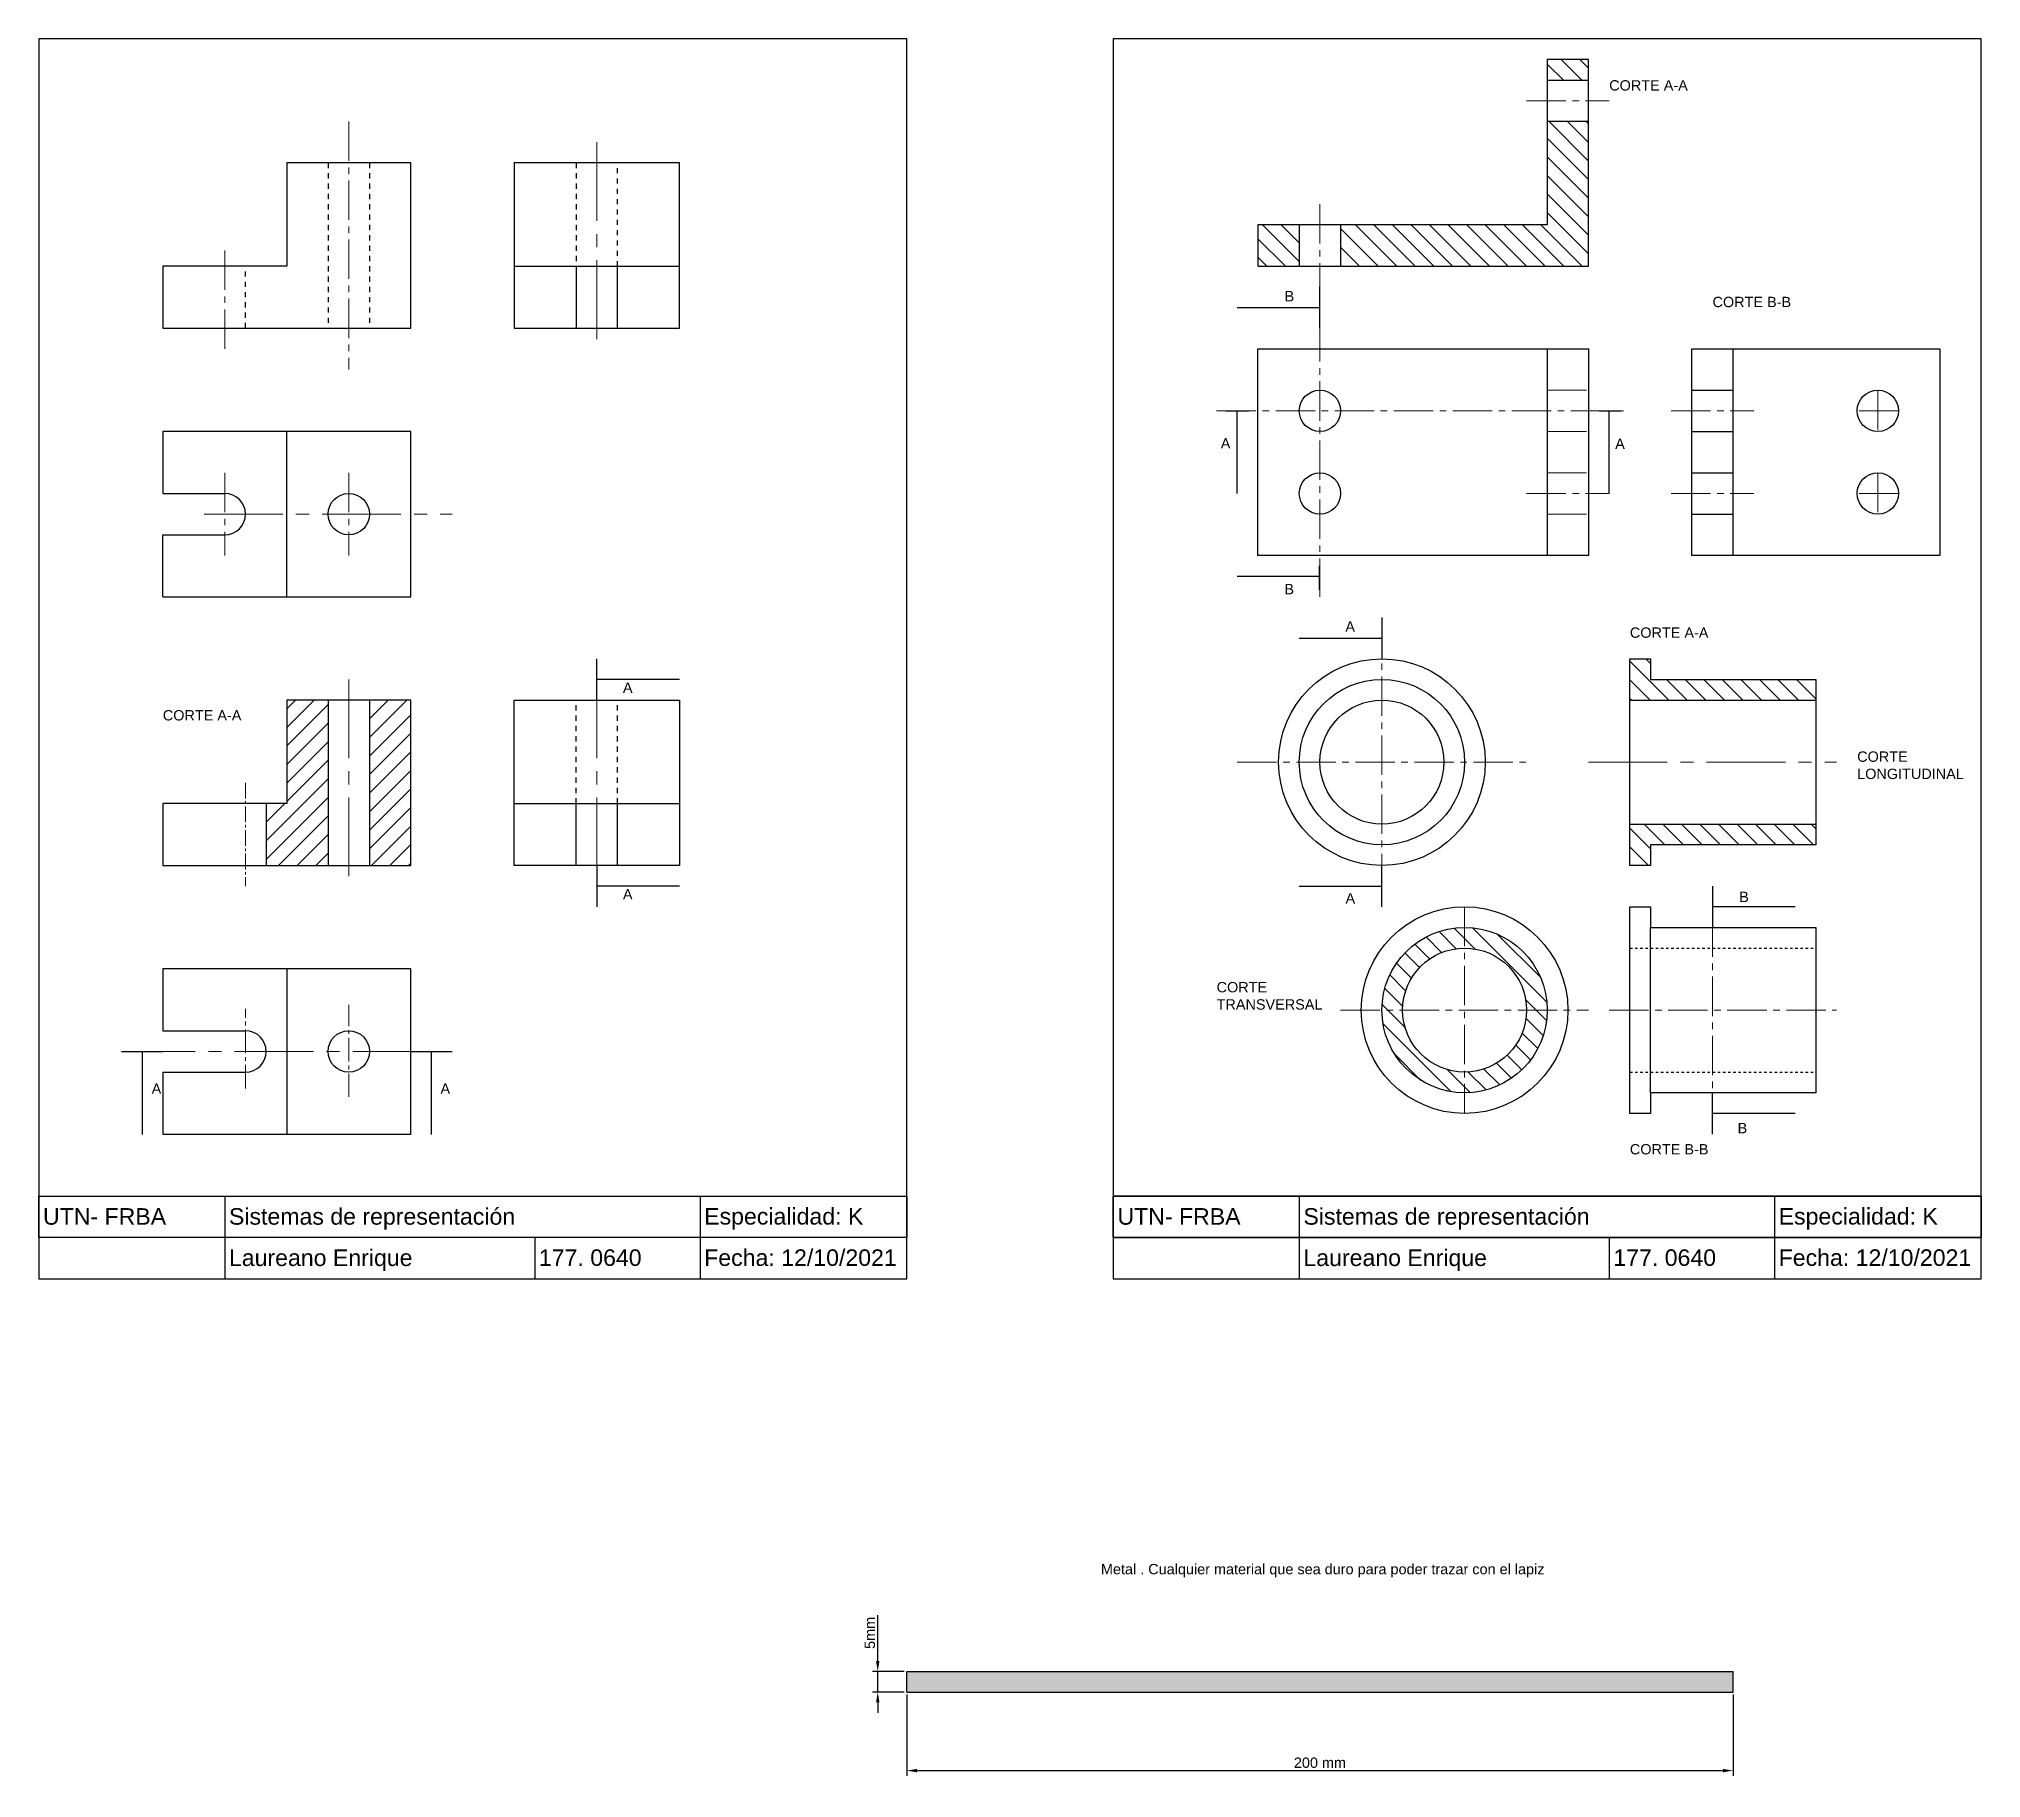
# Model space of a CAD drawing. Header units: millimetres. Extents: x 480 to 2394, y 279 to 700.
# Drawn here: x 480 to 950, y 279.2 to 700 of the extents above; entities that cross this region are included whole.
import ezdxf

# ---------------------------------------------------------------- set-up
doc = ezdxf.new("R2010")
doc.units = ezdxf.units.MM
doc.linetypes.add('CENTER2', pattern=[28.575, 19.05, -3.175, 3.175, -3.175])
doc.linetypes.add('JIS_02_1.2', pattern=[2.5, 1.25, -1.25])
doc.layers.get('0').update_dxf_attribs({"lineweight": 25})
doc.layers.get('Defpoints').update_dxf_attribs({"lineweight": 15})
doc.layers.add('Lineas de cortes', color=6, linetype='CENTER2', lineweight=20)
doc.layers.add('Lineas invisibles', color=7, linetype='JIS_02_1.2', lineweight=25)
doc.styles.get("Standard").update_dxf_attribs({"font": 'arial.ttf'})
doc.dimstyles.new('ISO-25', dxfattribs={"dimtxt": 2.5, "dimasz": 2.5, "dimexe": 1.25, "dimexo": 0.625, "dimtad": 1, "dimtxsty": 'Standard', "dimcen": 2.5, "dimadec": 0, "dimazin": 0, "dimtfac": 1, "dimtmove": 0, "dimatfit": 3, "dimfxl": 1, "dimarcsym": 0})

msp = doc.modelspace()

# ---------------------------------------------------------------- texts
for s, width, heights, insert, char_height, attachment_point in [('CORTE A-A', 25, [0], (860, 690), 2.5, 1), ('B', 5, [0], (782.618, 637.732), 2.5, 5), ('CORTE B-B', 25, [0], (885, 637.585), 2.5, 1), ('A', 5, [0], (767.165, 602.138), 2.5, 5), ('A', 5, [0], (862.608, 602.041), 2.5, 5), ('B', 5, [0], (782.565, 566.855), 2.5, 5), ('A', 5, [0], (797.314, 557.796), 2.5, 5), ('CORTE A-A', 25, [0], (865, 557.585), 2.5, 1), ('A', 5, [0], (622.5, 543.014), 2.5, 5), ('CORTE A-A', 25, [0], (510, 537.587), 2.5, 1), ('CORTE LONGITUDINAL', 25, [0], (920, 527.585), 2.5, 1), ('A', 5, [0], (622.5, 493.029), 2.5, 5), ('B', 5, [0], (892.626, 492.402), 2.5, 5), ('A', 5, [0], (797.35, 492.042), 2.5, 5), ('CORTE TRANSVERSAL', 25, [0], (765, 471.798), 2.5, 1), ('A', 5, [0], (508.461, 446), 2.5, 5), ('A', 5, [0], (578.354, 446.01), 2.5, 5), ('B', 5, [0], (892.239, 436.448), 2.5, 5), ('CORTE B-B', 25, [0], (865, 432.587), 2.5, 1), ('UTN- FRBA', 43.69139, [5], (481, 417.085), 4, 1), ('Sistemas de representación', 72.72317, [5], (526, 417.085), 4, 1), ('Especialidad: K', 64.73084, [5], (641, 417.111), 4, 1), ('UTN- FRBA', 43.69139, [5], (741, 417.085), 4, 1), ('Sistemas de representación', 72.72317, [5], (786, 417.085), 4, 1), ('Especialidad: K', 64.73084, [5], (901, 417.111), 4, 1), ('Laureano Enrique', 64.73084, [5], (526, 407.085), 4, 1), ('177. 0640', 64.73084, [5], (601, 407.111), 4, 1), ('Fecha: 12/10/2021', 64.73084, [5], (641, 407.111), 4, 1), ('Laureano Enrique', 64.73084, [5], (786, 407.085), 4, 1), ('177. 0640', 64.73084, [5], (861, 407.111), 4, 1), ('Fecha: 12/10/2021', 64.73084, [5], (901, 407.111), 4, 1), ('Metal . Cualquier material que sea duro para poder trazar con el lapiz', 120, [0], (737, 331), 2.5, 1)]:
    msp.add_mtext_dynamic_manual_height_columns(s, width=width, gutter_width=12.5, heights=heights, dxfattribs=dict(insert=insert, char_height=char_height, attachment_point=attachment_point))

# ---------------------------------------------------------------- blocks, each defined once
blk = doc.blocks.new('*D62')
at = {"color": 0, "lineweight": -2, "transparency": 16777216}
for p, q in [((683, 307.5), (683, 318.64)), ((689.38, 305), (681.75, 305)), ((683, 300), (683, 305)), ((689.38, 300), (681.75, 300)), ((683, 297.5), (683, 295))]:
    blk.add_line(p, q, dxfattribs=at)
at = {"color": 0, "transparency": 16777216}
for points in [[(682.58, 307.5), (683.42, 307.5), (683, 305)], [(682.58, 297.5), (683.42, 297.5), (683, 300)]]:
    blk.add_solid(points, dxfattribs=at)
at = {"layer": 'Defpoints', "color": 0, "transparency": 16777216}
for p in [(683, 305), (690, 305), (690, 300)]:
    blk.add_point(p, dxfattribs=at)
at = {"color": 0, "transparency": 16777216, "insert": (681.1, 314.32), "char_height": 2.5, "attachment_point": 5, "rotation": 90}
blk.add_mtext('5mm', dxfattribs=at)
blk = doc.blocks.new('*D63')
at = {"color": 0, "lineweight": -2, "transparency": 16777216}
for p, q in [((690, 299.38), (690, 279.75)), ((890, 299.38), (890, 279.75)), ((692.5, 281), (887.5, 281))]:
    blk.add_line(p, q, dxfattribs=at)
at = {"color": 0, "transparency": 16777216}
for points in [[(692.5, 281.42), (692.5, 280.58), (690, 281)], [(887.5, 281.42), (887.5, 280.58), (890, 281)]]:
    blk.add_solid(points, dxfattribs=at)
at = {"layer": 'Defpoints', "color": 0, "transparency": 16777216}
for p in [(690, 300), (890, 300), (890, 281)]:
    blk.add_point(p, dxfattribs=at)
at = {"color": 0, "transparency": 16777216, "insert": (790, 282.9), "char_height": 2.5, "attachment_point": 5}
blk.add_mtext('200 mm', dxfattribs=at)

# ---------------------------------------------------------------- dimensions: what is measured, and where the dimension line sits
dim = msp.add_linear_dim(base=(683, 305), p1=(690, 300), p2=(690, 305), angle=90, text='<>mm', dimstyle='ISO-25')
dim.commit()
dim.dimension.update_dxf_attribs({"geometry": '*D62', "text_midpoint": (681.104, 314.32)})
dim = msp.add_linear_dim(base=(890, 281), p1=(690, 300), p2=(890, 300), text='<> mm', dimstyle='ISO-25')
dim.commit()
dim.dimension.update_dxf_attribs({"geometry": '*D63', "text_midpoint": (790, 282.901)})

# ---------------------------------------------------------------- hatches: boundary and pattern name
h = msp.add_hatch()
h.set_pattern_fill('LINE', color=2, angle=135)
h.set_pattern_definition([(135, (1005, 260), (-2.245064, -2.245064), [])])
h.paths.add_polyline_path([(795, 655), (795, 645), (855, 645), (855, 680), (845, 680), (845, 655)])
h.paths.add_polyline_path([(775, 655), (775, 645), (785, 645), (785, 655)])
h.paths.add_polyline_path([(855, 690), (855, 695), (845, 695), (845, 690)])
h = msp.add_hatch()
h.set_pattern_fill('LINE', color=2, angle=135)
h.paths.add_polyline_path([(910, 545), (870, 545), (870, 550), (865, 550), (865, 540), (910, 540)])
h.paths.add_polyline_path([(910, 510), (865, 510), (865, 500), (870, 500), (870, 505), (910, 505)])
h = msp.add_hatch()
h.set_pattern_fill('LINE', color=2, angle=45)
h.set_pattern_definition([(45, (-860, 1e-13), (-2.245064, 2.245064), [])])
h.paths.add_polyline_path([(550, 540), (540, 540), (540, 515), (535, 515), (535, 510), (550, 510)])
h.paths.add_polyline_path([(570, 540), (560, 540), (560, 510), (570, 510)])
h.paths.add_polyline_path([(570, 510), (560, 510), (560, 500), (570, 500)])
h.paths.add_polyline_path([(550, 510), (535, 510), (535, 500), (550, 500)])
h = msp.add_hatch()
h.set_pattern_fill('LINE', color=2, angle=135)
h.set_pattern_definition([(135, (975, 265), (-2.245064, -2.245064), [])])
h.paths.add_polyline_path([(845, 465, 1), (805, 465, 1)])
h.paths.add_polyline_path([(840, 465, 1), (810, 465, 1)], flags=16)
at = {"true_color": 0x939598}
h = msp.add_hatch(color=252, dxfattribs=at)
h.dxf.hatch_style = 1
h.paths.add_polyline_path([(890, 305), (690, 305), (690, 300), (890, 300)])

# ---------------------------------------------------------------- linework, layer by layer
for p, q in [((855, 695), (845, 695)), ((845, 695), (845, 655)), ((855, 645), (855, 695)), ((845, 690), (855, 690)), ((855, 680), (845, 680)), ((570, 670), (540, 670)), ((540, 670), (540, 645)), ((570, 630), (570, 670)), ((595, 670), (595, 630)), ((635, 670), (595, 670)), ((635, 630), (635, 670)), ((845, 655), (775, 655)), ((775, 655), (775, 645)), ((785, 655), (785, 645)), ((795, 655), (795, 645)), ((510, 645), (510, 630)), ((540, 645), (510, 645)), ((595, 645), (635, 645)), ((610, 645), (610, 630)), ((620, 630), (620, 645)), ((775, 645), (855, 645)), ((790, 630), (790, 640)), ((510, 630), (570, 630)), ((595, 630), (635, 630)), ((775, 625), (855, 625)), ((775, 575), (775, 625)), ((845, 625), (845, 575)), ((855, 625), (855, 575)), ((880, 575), (880, 625)), ((880, 625), (940, 625)), ((890, 575), (890, 625)), ((940, 625), (940, 575)), ((880, 615), (890, 615)), ((767.216, 609.984), (772.757, 609.984)), ((857.532, 609.994), (862.858, 609.994)), ((570, 605), (510, 605)), ((510, 605), (510, 590)), ((540, 565), (540, 605)), ((570, 565), (570, 605)), ((880, 605), (890, 605)), ((880, 595), (890, 595)), ((510, 590), (525, 590)), ((880, 585), (890, 585)), ((510, 565), (510, 580)), ((510, 580), (525, 580)), ((855, 575), (775, 575)), ((940, 575), (880, 575)), ((789.929, 566.68), (789.929, 572.513)), ((510, 565), (570, 565)), ((805, 560), (805, 550)), ((615, 540), (615, 550)), ((865, 500), (865, 550)), ((865, 550), (870, 550)), ((870, 550), (870, 545)), ((870, 545), (910, 545)), ((910, 545), (910, 505)), ((570, 540), (540, 540)), ((540, 540), (540, 515)), ((550, 540), (550, 500)), ((560, 540), (560, 500)), ((570, 500), (570, 540)), ((595, 540), (635, 540)), ((595, 500), (595, 540)), ((635, 540), (635, 500)), ((865, 540), (910, 540)), ((540, 515), (510, 515)), ((510, 515), (510, 500)), ((535, 515), (535, 500)), ((595, 515), (635, 515)), ((610, 500), (610, 515)), ((620, 500), (620, 515)), ((865, 510), (910, 510)), ((910, 505), (870, 505)), ((870, 505), (870, 500)), ((510, 500), (570, 500)), ((635, 500), (595, 500)), ((615, 500), (615, 490)), ((805, 490), (805, 500)), ((870, 500), (865, 500)), ((885, 495), (885, 485)), ((865, 440), (865, 490)), ((865, 490), (870, 490)), ((870, 490), (870, 485)), ((870, 485), (910, 485)), ((870, 445), (870, 485)), ((910, 485), (910, 445)), ((570, 475), (510, 475)), ((510, 475), (510, 460)), ((540, 475), (540, 435)), ((570, 435), (570, 475)), ((510, 460), (530, 460)), ((500, 455), (510, 455)), ((570, 455), (580, 455)), ((510, 450), (530, 450)), ((510, 450), (510, 435)), ((910, 445), (870, 445)), ((870, 445), (870, 440)), ((885, 435), (885, 445)), ((870, 440), (865, 440)), ((510, 435), (570, 435)), ((525, 420), (525, 410)), ((640, 420), (640, 400)), ((950, 420), (740, 420)), ((785, 420), (785, 410)), ((900, 420), (900, 400)), ((525, 410), (525, 400)), ((600, 410), (600, 400)), ((740, 410), (950, 410)), ((785, 410), (785, 400)), ((860, 410), (860, 400)), ((690, 300), (690, 305)), ((690, 305), (890, 305)), ((890, 300), (890, 305)), ((690, 300), (890, 300))]:
    msp.add_line(p, q)
for points in [[(480, 700), (480, 400), (690, 400), (690, 410), (480, 410), (480, 420), (690, 420), (690, 410), (690, 700), (480, 700)], [(740, 700), (740, 400), (950, 400), (950, 410), (740, 410), (740, 420), (950, 420), (950, 410), (950, 700), (740, 700)], [(770, 635), (785, 635), (790, 635)], [(770, 590), (770, 605), (770, 610)], [(860, 590), (860, 605), (860, 610)], [(770, 570), (785, 570), (790, 570)], [(785, 555), (800, 555), (805, 555)], [(635, 545), (620, 545), (615, 545)], [(635, 495.015), (620, 495.015), (615, 495.015)], [(785, 495), (800, 495), (805, 495)], [(905, 490), (890, 490), (885, 490)], [(505.097, 434.883), (505.097, 449.883), (505.097, 454.883)], [(574.989, 434.893), (574.989, 449.893), (574.989, 454.893)], [(905, 440), (890, 440), (885, 440)]]:
    msp.add_lwpolyline(points)
msp.add_lwpolyline([(740, 700), (740, 400), (950, 400), (950, 700)], close=True)
for centre, radius in [((790, 610), 5), ((925, 610), 5), ((790, 590), 5), ((925, 590), 5), ((555, 585), 5), ((805, 525), 25), ((805, 525), 20), ((805, 525), 15), ((825, 465), 25), ((825, 465), 20), ((825, 465), 15), ((555, 455), 5)]:
    msp.add_circle(centre, radius)
for centre in [(525, 585), (530, 455)]:
    msp.add_arc(centre, 5, 270, 90)
at = {"layer": 'Lineas de cortes', "ltscale": 0.5}
for p, q in [((840, 685), (860, 685)), ((555, 680), (555, 620)), ((790, 660), (790, 565)), ((525, 625), (525, 650)), ((845, 615), (855, 615)), ((925, 615), (925, 605)), ((765, 610), (865, 610)), ((875, 610), (895, 610)), ((930, 610), (920, 610)), ((845, 605), (855, 605)), ((525, 595), (525, 575)), ((555, 595), (555, 575)), ((845, 595), (855, 595)), ((925, 595), (925, 585)), ((840, 590), (860, 590)), ((875, 590), (895, 590)), ((930, 590), (920, 590)), ((845, 585), (855, 585)), ((805, 560), (805, 490)), ((770, 525), (840, 525)), ((885, 435), (885, 495)), ((825, 490), (825, 440)), ((795, 465), (855, 465)), ((860, 465), (915, 465))]:
    msp.add_line(p, q, dxfattribs=at)
at = {"layer": 'Lineas de cortes'}
for p, q in [((615, 675), (615, 625)), ((520, 585), (580, 585)), ((555, 545), (555, 495)), ((615, 545), (615, 495)), ((855, 525), (915, 525)), ((575, 455), (505, 455))]:
    msp.add_line(p, q, dxfattribs=at)
at = {"layer": 'Lineas de cortes', "ltscale": 0.2}
msp.add_line((530, 520), (530, 495), dxfattribs=at)
at = {"layer": 'Lineas de cortes', "ltscale": 0.3}
for p, q in [((530, 446.025), (530, 465.339)), ((555, 443.983), (555, 466.268))]:
    msp.add_line(p, q, dxfattribs=at)
at = {"layer": 'Lineas invisibles'}
for p, q in [((550, 670), (550, 630)), ((560, 670), (560, 630)), ((610, 670), (610, 645)), ((620, 645), (620, 670)), ((530, 630), (530, 645)), ((610, 515), (610, 540)), ((620, 515), (620, 540))]:
    msp.add_line(p, q, dxfattribs=at)
at = {"layer": 'Lineas invisibles', "ltscale": 0.5}
for p, q in [((865, 480), (910, 480)), ((865, 450), (910, 450))]:
    msp.add_line(p, q, dxfattribs=at)

msp.set_redraw_order([(e.dxf.handle, doc.entitydb.next_handle()) for e in msp.query("TEXT MTEXT ATTDEF DIMENSION ARC_DIMENSION")])  # texts and dimensions are drawn at this point

doc.saveas('drawing.dxf')
